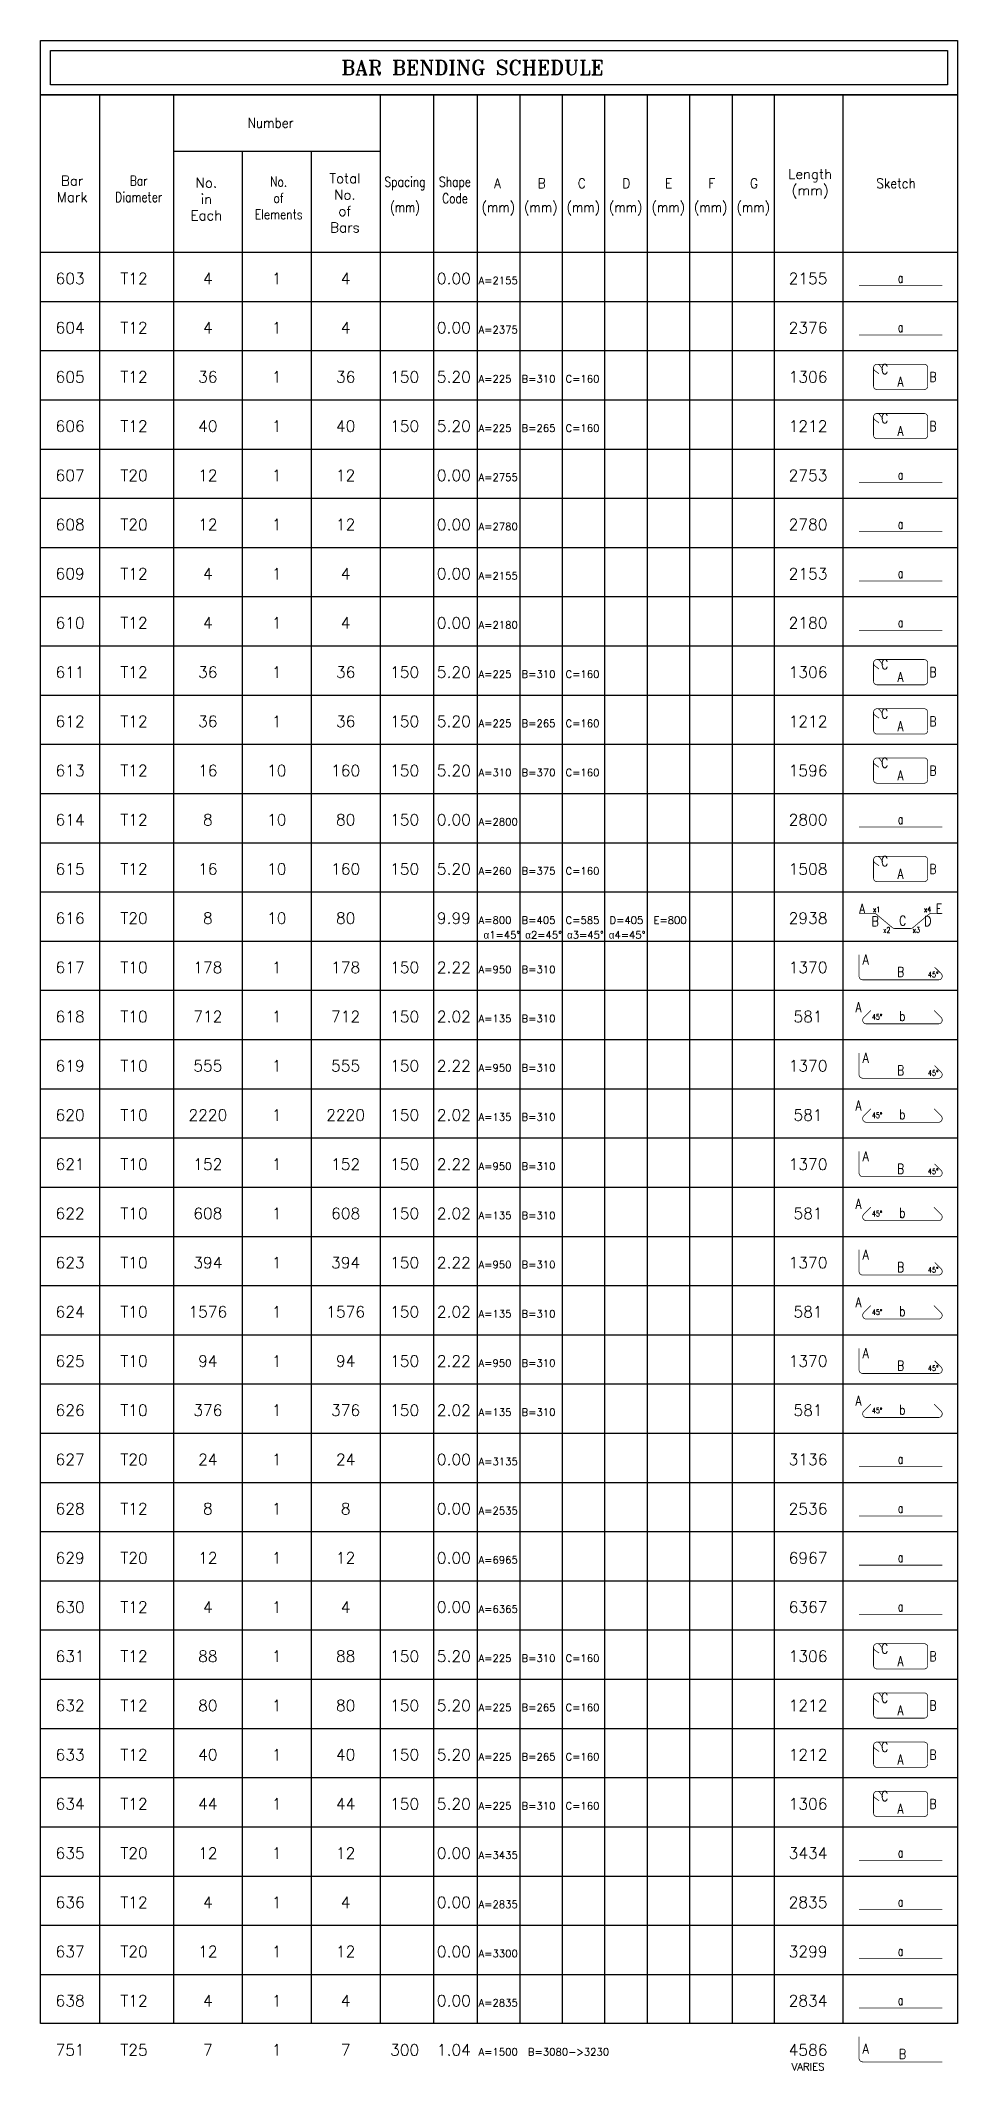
# Model space of a CAD drawing. Extents: x 660761725 to 1323371458, y 2734871439 to 5470067957.
# Drawn here: x 661874581 to 661879240, y 2734938224 to 2734948536 of the extents above; entities that cross this region are included whole.
import ezdxf
from ezdxf.enums import TextEntityAlignment as Align

# ---------------------------------------------------------------- set-up
doc = ezdxf.new("R2010")
doc.units = 0
for name, color, linetype in [('S-SCHEDULE', 140, 'Continuous'), ('S-SKETCH', 1, 'Continuous'), ('S-TEXT-SKETCH', 255, 'Continuous')]:
    doc.layers.add(name, color=color, linetype=linetype)
doc.styles.add('ARMACAD-OGER', font='romans.shx')
doc.styles.add('ROMANS', font='romans.shx')
doc.styles.add('ROMANT', font='romant')

msp = doc.modelspace()

# ---------------------------------------------------------------- texts
at = {"layer": 'S-SCHEDULE', "style": 'ROMANS'}
for s, height, p in [('T12', 57.5, (661875056.06471157, 2734947298.5)), ('4', 57.5, (661875431.06471157, 2734947298.5)), ('1', 57.5, (661875781.06471157, 2734947298.5)), ('4', 57.5, (661876131.06471157, 2734947298.5)), ('0.00', 57.5, (661876681.06471157, 2734947298.5)), ('2155', 57.5, (661878481.06471157, 2734947298.5)), ('T12', 57.5, (661875056.06471157, 2734947048.5)), ('4', 57.5, (661875431.06471157, 2734947048.5)), ('1', 57.5, (661875781.06471157, 2734947048.5)), ('4', 57.5, (661876131.06471157, 2734947048.5)), ('0.00', 57.5, (661876681.06471157, 2734947048.5)), ('2376', 57.5, (661878481.06471157, 2734947048.5)), ('T12', 57.5, (661875056.06471157, 2734946798.5)), ('36', 57.5, (661875431.06471157, 2734946798.5)), ('1', 57.5, (661875781.06471157, 2734946798.5)), ('36', 57.5, (661876131.06471157, 2734946798.5)), ('150', 57.5, (661876431.06471157, 2734946798.5)), ('5.20', 57.5, (661876681.06471157, 2734946798.5)), ('1306', 57.5, (661878481.06471157, 2734946798.5)), ('T12', 57.5, (661875056.06471157, 2734946548.5)), ('40', 57.5, (661875431.06471157, 2734946548.5)), ('1', 57.5, (661875781.06471157, 2734946548.5)), ('40', 57.5, (661876131.06471157, 2734946548.5)), ('150', 57.5, (661876431.06471157, 2734946548.5)), ('5.20', 57.5, (661876681.06471157, 2734946548.5)), ('1212', 57.5, (661878481.06471157, 2734946548.5)), ('T20', 57.5, (661875056.06471157, 2734946298.5)), ('12', 57.5, (661875431.06471157, 2734946298.5)), ('1', 57.5, (661875781.06471157, 2734946298.5)), ('12', 57.5, (661876131.06471157, 2734946298.5)), ('0.00', 57.5, (661876681.06471157, 2734946298.5)), ('2753', 57.5, (661878481.06471157, 2734946298.5)), ('T20', 57.5, (661875056.06471157, 2734946048.5)), ('12', 57.5, (661875431.06471157, 2734946048.5)), ('1', 57.5, (661875781.06471157, 2734946048.5)), ('12', 57.5, (661876131.06471157, 2734946048.5)), ('0.00', 57.5, (661876681.06471157, 2734946048.5)), ('2780', 57.5, (661878481.06471157, 2734946048.5)), ('T12', 57.5, (661875056.06471157, 2734945798.5)), ('4', 57.5, (661875431.06471157, 2734945798.5)), ('1', 57.5, (661875781.06471157, 2734945798.5)), ('4', 57.5, (661876131.06471157, 2734945798.5)), ('0.00', 57.5, (661876681.06471157, 2734945798.5)), ('2153', 57.5, (661878481.06471157, 2734945798.5)), ('T12', 57.5, (661875056.06471157, 2734945548.5)), ('4', 57.5, (661875431.06471157, 2734945548.5)), ('1', 57.5, (661875781.06471157, 2734945548.5)), ('4', 57.5, (661876131.06471157, 2734945548.5)), ('0.00', 57.5, (661876681.06471157, 2734945548.5)), ('2180', 57.5, (661878481.06471157, 2734945548.5)), ('T12', 57.5, (661875056.06471157, 2734945298.5)), ('36', 57.5, (661875431.06471157, 2734945298.5)), ('1', 57.5, (661875781.06471157, 2734945298.5)), ('36', 57.5, (661876131.06471157, 2734945298.5)), ('150', 57.5, (661876431.06471157, 2734945298.5)), ('5.20', 57.5, (661876681.06471157, 2734945298.5)), ('1306', 57.5, (661878481.06471157, 2734945298.5)), ('T12', 57.5, (661875056.06471157, 2734945048.5)), ('36', 57.5, (661875431.06471157, 2734945048.5)), ('1', 57.5, (661875781.06471157, 2734945048.5)), ('36', 57.5, (661876131.06471157, 2734945048.5)), ('150', 57.5, (661876431.06471157, 2734945048.5)), ('5.20', 57.5, (661876681.06471157, 2734945048.5)), ('1212', 57.5, (661878481.06471157, 2734945048.5)), ('T12', 57.5, (661875056.06471157, 2734944798.5)), ('16', 57.5, (661875431.06471157, 2734944798.5)), ('10', 57.5, (661875781.06471157, 2734944798.5)), ('160', 57.5, (661876131.06471157, 2734944798.5)), ('150', 57.5, (661876431.06471157, 2734944798.5)), ('5.20', 57.5, (661876681.06471157, 2734944798.5)), ('1596', 57.5, (661878481.06471157, 2734944798.5)), ('T12', 57.5, (661875056.06471157, 2734944548.5)), ('8', 57.5, (661875431.06471157, 2734944548.5)), ('10', 57.5, (661875781.06471157, 2734944548.5)), ('80', 57.5, (661876131.06471157, 2734944548.5)), ('150', 57.5, (661876431.06471157, 2734944548.5)), ('0.00', 57.5, (661876681.06471157, 2734944548.5)), ('2800', 57.5, (661878481.06471157, 2734944548.5)), ('T12', 57.5, (661875056.06471157, 2734944298.5)), ('16', 57.5, (661875431.06471157, 2734944298.5)), ('10', 57.5, (661875781.06471157, 2734944298.5)), ('160', 57.5, (661876131.06471157, 2734944298.5)), ('150', 57.5, (661876431.06471157, 2734944298.5)), ('5.20', 57.5, (661876681.06471157, 2734944298.5)), ('1508', 57.5, (661878481.06471157, 2734944298.5)), ('T20', 57.5, (661875056.06471157, 2734944048.5)), ('8', 57.5, (661875431.06471157, 2734944048.5)), ('10', 57.5, (661875781.06471157, 2734944048.5)), ('80', 57.5, (661876131.06471157, 2734944048.5)), ('9.99', 57.5, (661876681.06471157, 2734944048.5)), ('2938', 57.5, (661878481.06471157, 2734944048.5)), ('T10', 57.5, (661875056.06471157, 2734943798.5)), ('178', 57.5, (661875431.06471157, 2734943798.5)), ('1', 57.5, (661875781.06471157, 2734943798.5)), ('178', 57.5, (661876131.06471157, 2734943798.5)), ('150', 57.5, (661876431.06471157, 2734943798.5)), ('2.22', 57.5, (661876681.06471157, 2734943798.5)), ('1370', 57.5, (661878481.06471157, 2734943798.5)), ('T10', 57.5, (661875056.06471157, 2734943548.5)), ('712', 57.5, (661875431.06471157, 2734943548.5)), ('1', 57.5, (661875781.06471157, 2734943548.5)), ('712', 57.5, (661876131.06471157, 2734943548.5)), ('150', 57.5, (661876431.06471157, 2734943548.5)), ('2.02', 57.5, (661876681.06471157, 2734943548.5)), ('581', 57.5, (661878481.06471157, 2734943548.5)), ('T10', 57.5, (661875056.06471157, 2734943298.5)), ('555', 57.5, (661875431.06471157, 2734943298.5)), ('1', 57.5, (661875781.06471157, 2734943298.5)), ('555', 57.5, (661876131.06471157, 2734943298.5)), ('150', 57.5, (661876431.06471157, 2734943298.5)), ('2.22', 57.5, (661876681.06471157, 2734943298.5)), ('1370', 57.5, (661878481.06471157, 2734943298.5)), ('T10', 57.5, (661875056.06471157, 2734943048.5)), ('2220', 57.5, (661875431.06471157, 2734943048.5)), ('1', 57.5, (661875781.06471157, 2734943048.5)), ('2220', 57.5, (661876131.06471157, 2734943048.5)), ('150', 57.5, (661876431.06471157, 2734943048.5)), ('2.02', 57.5, (661876681.06471157, 2734943048.5)), ('581', 57.5, (661878481.06471157, 2734943048.5)), ('T10', 57.5, (661875056.06471157, 2734942798.5)), ('152', 57.5, (661875431.06471157, 2734942798.5)), ('1', 57.5, (661875781.06471157, 2734942798.5)), ('152', 57.5, (661876131.06471157, 2734942798.5)), ('150', 57.5, (661876431.06471157, 2734942798.5)), ('2.22', 57.5, (661876681.06471157, 2734942798.5)), ('1370', 57.5, (661878481.06471157, 2734942798.5)), ('T10', 57.5, (661875056.06471157, 2734942548.5)), ('608', 57.5, (661875431.06471157, 2734942548.5)), ('1', 57.5, (661875781.06471157, 2734942548.5)), ('608', 57.5, (661876131.06471157, 2734942548.5)), ('150', 57.5, (661876431.06471157, 2734942548.5)), ('2.02', 57.5, (661876681.06471157, 2734942548.5)), ('581', 57.5, (661878481.06471157, 2734942548.5)), ('T10', 57.5, (661875056.06471157, 2734942298.5)), ('394', 57.5, (661875431.06471157, 2734942298.5)), ('1', 57.5, (661875781.06471157, 2734942298.5)), ('394', 57.5, (661876131.06471157, 2734942298.5)), ('150', 57.5, (661876431.06471157, 2734942298.5)), ('2.22', 57.5, (661876681.06471157, 2734942298.5)), ('1370', 57.5, (661878481.06471157, 2734942298.5)), ('T10', 57.5, (661875056.06471157, 2734942048.5)), ('1576', 57.5, (661875431.06471157, 2734942048.5)), ('1', 57.5, (661875781.06471157, 2734942048.5)), ('1576', 57.5, (661876131.06471157, 2734942048.5)), ('150', 57.5, (661876431.06471157, 2734942048.5)), ('2.02', 57.5, (661876681.06471157, 2734942048.5)), ('581', 57.5, (661878481.06471157, 2734942048.5)), ('T10', 57.5, (661875056.06471157, 2734941798.5)), ('94', 57.5, (661875431.06471157, 2734941798.5)), ('1', 57.5, (661875781.06471157, 2734941798.5)), ('94', 57.5, (661876131.06471157, 2734941798.5)), ('150', 57.5, (661876431.06471157, 2734941798.5)), ('2.22', 57.5, (661876681.06471157, 2734941798.5)), ('1370', 57.5, (661878481.06471157, 2734941798.5)), ('T10', 57.5, (661875056.06471157, 2734941548.5)), ('376', 57.5, (661875431.06471157, 2734941548.5)), ('1', 57.5, (661875781.06471157, 2734941548.5)), ('376', 57.5, (661876131.06471157, 2734941548.5)), ('150', 57.5, (661876431.06471157, 2734941548.5)), ('2.02', 57.5, (661876681.06471157, 2734941548.5)), ('581', 57.5, (661878481.06471157, 2734941548.5)), ('T20', 57.5, (661875056.06471157, 2734941298.5)), ('24', 57.5, (661875431.06471157, 2734941298.5)), ('1', 57.5, (661875781.06471157, 2734941298.5)), ('24', 57.5, (661876131.06471157, 2734941298.5)), ('0.00', 57.5, (661876681.06471157, 2734941298.5)), ('3136', 57.5, (661878481.06471157, 2734941298.5)), ('T12', 57.5, (661875056.06471157, 2734941048.5)), ('8', 57.5, (661875431.06471157, 2734941048.5)), ('1', 57.5, (661875781.06471157, 2734941048.5)), ('8', 57.5, (661876131.06471157, 2734941048.5)), ('0.00', 57.5, (661876681.06471157, 2734941048.5)), ('2536', 57.5, (661878481.06471157, 2734941048.5)), ('T20', 57.5, (661875056.06471157, 2734940798.5)), ('12', 57.5, (661875431.06471157, 2734940798.5)), ('1', 57.5, (661875781.06471157, 2734940798.5)), ('12', 57.5, (661876131.06471157, 2734940798.5)), ('0.00', 57.5, (661876681.06471157, 2734940798.5)), ('6967', 57.5, (661878481.06471157, 2734940798.5)), ('T12', 57.5, (661875056.06471157, 2734940548.5)), ('4', 57.5, (661875431.06471157, 2734940548.5)), ('1', 57.5, (661875781.06471157, 2734940548.5)), ('4', 57.5, (661876131.06471157, 2734940548.5)), ('0.00', 57.5, (661876681.06471157, 2734940548.5)), ('6367', 57.5, (661878481.06471157, 2734940548.5)), ('T12', 57.5, (661875056.06471157, 2734940298.5)), ('88', 57.5, (661875431.06471157, 2734940298.5)), ('1', 57.5, (661875781.06471157, 2734940298.5)), ('88', 57.5, (661876131.06471157, 2734940298.5)), ('150', 57.5, (661876431.06471157, 2734940298.5)), ('5.20', 57.5, (661876681.06471157, 2734940298.5)), ('1306', 57.5, (661878481.06471157, 2734940298.5)), ('T12', 57.5, (661875056.06471157, 2734940048.5)), ('80', 57.5, (661875431.06471157, 2734940048.5)), ('1', 57.5, (661875781.06471157, 2734940048.5)), ('80', 57.5, (661876131.06471157, 2734940048.5)), ('150', 57.5, (661876431.06471157, 2734940048.5)), ('5.20', 57.5, (661876681.06471157, 2734940048.5)), ('1212', 57.5, (661878481.06471157, 2734940048.5)), ('T12', 57.5, (661875056.06471157, 2734939798.5)), ('40', 57.5, (661875431.06471157, 2734939798.5)), ('1', 57.5, (661875781.06471157, 2734939798.5)), ('40', 57.5, (661876131.06471157, 2734939798.5)), ('150', 57.5, (661876431.06471157, 2734939798.5)), ('5.20', 57.5, (661876681.06471157, 2734939798.5)), ('1212', 57.5, (661878481.06471157, 2734939798.5)), ('T12', 57.5, (661875056.06471157, 2734939548.5)), ('44', 57.5, (661875431.06471157, 2734939548.5)), ('1', 57.5, (661875781.06471157, 2734939548.5)), ('44', 57.5, (661876131.06471157, 2734939548.5)), ('150', 57.5, (661876431.06471157, 2734939548.5)), ('5.20', 57.5, (661876681.06471157, 2734939548.5)), ('1306', 57.5, (661878481.06471157, 2734939548.5)), ('T20', 57.5, (661875056.06471157, 2734939298.5)), ('12', 57.5, (661875431.06471157, 2734939298.5)), ('1', 57.5, (661875781.06471157, 2734939298.5)), ('12', 57.5, (661876131.06471157, 2734939298.5)), ('0.00', 57.5, (661876681.06471157, 2734939298.5)), ('3434', 57.5, (661878481.06471157, 2734939298.5)), ('T12', 57.5, (661875056.06471157, 2734939048.5)), ('4', 57.5, (661875431.06471157, 2734939048.5)), ('1', 57.5, (661875781.06471157, 2734939048.5)), ('4', 57.5, (661876131.06471157, 2734939048.5)), ('0.00', 57.5, (661876681.06471157, 2734939048.5)), ('2835', 57.5, (661878481.06471157, 2734939048.5)), ('T20', 57.5, (661875056.06471157, 2734938798.5)), ('12', 57.5, (661875431.06471157, 2734938798.5)), ('1', 57.5, (661875781.06471157, 2734938798.5)), ('12', 57.5, (661876131.06471157, 2734938798.5)), ('0.00', 57.5, (661876681.06471157, 2734938798.5)), ('3299', 57.5, (661878481.06471157, 2734938798.5)), ('T12', 57.5, (661875056.06471157, 2734938548.5)), ('4', 57.5, (661875431.06471157, 2734938548.5)), ('1', 57.5, (661875781.06471157, 2734938548.5)), ('4', 57.5, (661876131.06471157, 2734938548.5)), ('0.00', 57.5, (661876681.06471157, 2734938548.5)), ('2834', 57.5, (661878481.06471157, 2734938548.5)), ('T25', 57.5, (661875056.06471157, 2734938298.5)), ('7', 57.5, (661875431.06471157, 2734938298.5)), ('1', 57.5, (661875781.06471157, 2734938298.5)), ('7', 57.5, (661876131.06471157, 2734938298.5)), ('300', 57.5, (661876431.06471157, 2734938298.5)), ('1.04', 57.5, (661876681.06471157, 2734938298.5)), ('4586', 57.5, (661878481.06471157, 2734938298.5)), ('VARIES', 37.5, (661878481.06471157, 2734938223.5))]:
    msp.add_text(s, height=height, dxfattribs=at).set_placement(p, align=Align.CENTER)
for s, insert, char_height, width, attachment_point in [('{\\FRomanS;\\C140;603}', (661874731.06471157, 2734947298.5), 57.5, 230, 8), (' A=2155 ', (661876781.06471157, 2734947336), 37.5, 2400, 1), ('{\\FRomanS;\\C140;604}', (661874731.06471157, 2734947048.5), 57.5, 230, 8), (' A=2375 ', (661876781.06471157, 2734947086), 37.5, 2400, 1), ('{\\FRomanS;\\C140;605}', (661874731.06471157, 2734946798.5), 57.5, 230, 8), (' A=225  B=310  C=160 ', (661876781.06471157, 2734946836), 37.5, 2400, 1), ('{\\FRomanS;\\C140;606}', (661874731.06471157, 2734946548.5), 57.5, 230, 8), (' A=225  B=265  C=160 ', (661876781.06471157, 2734946586), 37.5, 2400, 1), ('{\\FRomanS;\\C140;607}', (661874731.06471157, 2734946298.5), 57.5, 230, 8), (' A=2755 ', (661876781.06471157, 2734946336), 37.5, 2400, 1), ('{\\FRomanS;\\C140;608}', (661874731.06471157, 2734946048.5), 57.5, 230, 8), (' A=2780 ', (661876781.06471157, 2734946086), 37.5, 2400, 1), ('{\\FRomanS;\\C140;609}', (661874731.06471157, 2734945798.5), 57.5, 230, 8), (' A=2155 ', (661876781.06471157, 2734945836), 37.5, 2400, 1), ('{\\FRomanS;\\C140;610}', (661874731.06471157, 2734945548.5), 57.5, 230, 8), (' A=2180 ', (661876781.06471157, 2734945586), 37.5, 2400, 1), ('{\\FRomanS;\\C140;611}', (661874731.06471157, 2734945298.5), 57.5, 230, 8), (' A=225  B=310  C=160 ', (661876781.06471157, 2734945336), 37.5, 2400, 1), ('{\\FRomanS;\\C140;612}', (661874731.06471157, 2734945048.5), 57.5, 230, 8), (' A=225  B=265  C=160 ', (661876781.06471157, 2734945086), 37.5, 2400, 1), ('{\\FRomanS;\\C140;613}', (661874731.06471157, 2734944798.5), 57.5, 230, 8), (' A=310  B=370  C=160 ', (661876781.06471157, 2734944836), 37.5, 2400, 1), ('{\\FRomanS;\\C140;614}', (661874731.06471157, 2734944548.5), 57.5, 230, 8), (' A=2800 ', (661876781.06471157, 2734944586), 37.5, 2400, 1), ('{\\FRomanS;\\C140;615}', (661874731.06471157, 2734944298.5), 57.5, 230, 8), (' A=260  B=375  C=160 ', (661876781.06471157, 2734944336), 37.5, 2400, 1), ('{\\FRomanS;\\C140;616}', (661874731.06471157, 2734944048.5), 57.5, 230, 8), (' A=800  B=405  C=585  D=405  E=800 ', (661876781.06471157, 2734944086), 37.5, 2400, 1), (' {\\Fgreeks.shx;a}1=45° {\\Fgreeks.shx;a}2=45° {\\Fgreeks.shx;a}3=45° {\\Fgreeks.shx;a}4=45°', (661876806.06471157, 2734944011), 37.5, 2375, 1), ('{\\FRomanS;\\C140;617}', (661874731.06471157, 2734943798.5), 57.5, 230, 8), (' A=950  B=310 ', (661876781.06471157, 2734943836), 37.5, 2400, 1), ('{\\FRomanS;\\C140;618}', (661874731.06471157, 2734943548.5), 57.5, 230, 8), (' A=135  B=310 ', (661876781.06471157, 2734943586), 37.5, 2400, 1), ('{\\FRomanS;\\C140;619}', (661874731.06471157, 2734943298.5), 57.5, 230, 8), (' A=950  B=310 ', (661876781.06471157, 2734943336), 37.5, 2400, 1), ('{\\FRomanS;\\C140;620}', (661874731.06471157, 2734943048.5), 57.5, 230, 8), (' A=135  B=310 ', (661876781.06471157, 2734943086), 37.5, 2400, 1), ('{\\FRomanS;\\C140;621}', (661874731.06471157, 2734942798.5), 57.5, 230, 8), (' A=950  B=310 ', (661876781.06471157, 2734942836), 37.5, 2400, 1), ('{\\FRomanS;\\C140;622}', (661874731.06471157, 2734942548.5), 57.5, 230, 8), (' A=135  B=310 ', (661876781.06471157, 2734942586), 37.5, 2400, 1), ('{\\FRomanS;\\C140;623}', (661874731.06471157, 2734942298.5), 57.5, 230, 8), (' A=950  B=310 ', (661876781.06471157, 2734942336), 37.5, 2400, 1), ('{\\FRomanS;\\C140;624}', (661874731.06471157, 2734942048.5), 57.5, 230, 8), (' A=135  B=310 ', (661876781.06471157, 2734942086), 37.5, 2400, 1), ('{\\FRomanS;\\C140;625}', (661874731.06471157, 2734941798.5), 57.5, 230, 8), (' A=950  B=310 ', (661876781.06471157, 2734941836), 37.5, 2400, 1), ('{\\FRomanS;\\C140;626}', (661874731.06471157, 2734941548.5), 57.5, 230, 8), (' A=135  B=310 ', (661876781.06471157, 2734941586), 37.5, 2400, 1), ('{\\FRomanS;\\C140;627}', (661874731.06471157, 2734941298.5), 57.5, 230, 8), (' A=3135 ', (661876781.06471157, 2734941336), 37.5, 2400, 1), ('{\\FRomanS;\\C140;628}', (661874731.06471157, 2734941048.5), 57.5, 230, 8), (' A=2535 ', (661876781.06471157, 2734941086), 37.5, 2400, 1), ('{\\FRomanS;\\C140;629}', (661874731.06471157, 2734940798.5), 57.5, 230, 8), (' A=6965 ', (661876781.06471157, 2734940836), 37.5, 2400, 1), ('{\\FRomanS;\\C140;630}', (661874731.06471157, 2734940548.5), 57.5, 230, 8), (' A=6365 ', (661876781.06471157, 2734940586), 37.5, 2400, 1), ('{\\FRomanS;\\C140;631}', (661874731.06471157, 2734940298.5), 57.5, 230, 8), (' A=225  B=310  C=160 ', (661876781.06471157, 2734940336), 37.5, 2400, 1), ('{\\FRomanS;\\C140;632}', (661874731.06471157, 2734940048.5), 57.5, 230, 8), (' A=225  B=265  C=160 ', (661876781.06471157, 2734940086), 37.5, 2400, 1), ('{\\FRomanS;\\C140;633}', (661874731.06471157, 2734939798.5), 57.5, 230, 8), (' A=225  B=265  C=160 ', (661876781.06471157, 2734939836), 37.5, 2400, 1), ('{\\FRomanS;\\C140;634}', (661874731.06471157, 2734939548.5), 57.5, 230, 8), (' A=225  B=310  C=160 ', (661876781.06471157, 2734939586), 37.5, 2400, 1), ('{\\FRomanS;\\C140;635}', (661874731.06471157, 2734939298.5), 57.5, 230, 8), (' A=3435 ', (661876781.06471157, 2734939336), 37.5, 2400, 1), ('{\\FRomanS;\\C140;636}', (661874731.06471157, 2734939048.5), 57.5, 230, 8), (' A=2835 ', (661876781.06471157, 2734939086), 37.5, 2400, 1), ('{\\FRomanS;\\C140;637}', (661874731.06471157, 2734938798.5), 57.5, 230, 8), (' A=3300 ', (661876781.06471157, 2734938836), 37.5, 2400, 1), ('{\\FRomanS;\\C140;638}', (661874731.06471157, 2734938548.5), 57.5, 230, 8), (' A=2835 ', (661876781.06471157, 2734938586), 37.5, 2400, 1), ('{\\FRomanS;\\C140;751}', (661874731.06471157, 2734938298.5), 57.5, 230, 8), (' A=1500  B=3080->3230 ', (661876781.06471157, 2734938336), 37.5, 2400, 1)]:
    msp.add_mtext(s, dxfattribs=dict(at, insert=insert, char_height=char_height, width=width, attachment_point=attachment_point))

# ---------------------------------------------------------------- blocks, each defined once
blk = doc.blocks.new('cadf_50')
at = {"color": 9}
for p, q in [((0, -42), (186.35, -42)), ((0, -52), (186.35, -52)), ((0, -62), (186.35, -62)), ((0, -72), (186.35, -72)), ((0, -82), (186.35, -82)), ((0, -92), (186.35, -92)), ((0, -102), (186.35, -102)), ((0, -112), (186.35, -112)), ((0, -122), (186.35, -122)), ((0, -132), (186.35, -132)), ((0, -142), (186.35, -142)), ((0, -152), (186.35, -152)), ((0, -162), (186.35, -162)), ((0, -172), (186.35, -172)), ((0, -182), (186.35, -182)), ((0, -192), (186.35, -192)), ((0, -202), (186.35, -202)), ((0, -212), (186.35, -212)), ((0, -222), (186.35, -222)), ((0, -232), (186.35, -232)), ((0, -242), (186.35, -242)), ((0, -252), (186.35, -252)), ((0, -262), (186.35, -262)), ((0, -272), (186.35, -272)), ((0, -282), (186.35, -282)), ((0, -292), (186.35, -292)), ((0, -302), (186.35, -302)), ((0, -312), (186.35, -312)), ((0, -322), (186.35, -322)), ((0, -332), (186.35, -332)), ((0, -342), (186.35, -342)), ((0, -352), (186.35, -352)), ((0, -362), (186.35, -362)), ((0, -372), (186.35, -372)), ((0, -382), (186.35, -382))]:
    blk.add_line(p, q, dxfattribs=at)
at = {"color": 140}
for points in [[(0, 11), (186.35, 11), (186.35, 0), (0, 0)], [(2, 9), (184.35, 9), (184.35, 2), (2, 2)]]:
    blk.add_lwpolyline(points, close=True, dxfattribs=at)
at = {"layer": 'S-SCHEDULE'}
for p, q in [((0, -392), (0, 0)), ((12, 0), (12, -392)), ((27, 0), (27, -392)), ((69, 0), (69, -392)), ((79.87, 0), (79.87, -392)), ((88.75, 0), (88.75, -392)), ((97.38, 0), (97.38, -392)), ((106.02, 0), (106.02, -392)), ((114.65, 0), (114.65, -392)), ((123.28, 0), (123.28, -392)), ((131.91, 0), (131.91, -392)), ((140.55, 0), (140.55, -392)), ((149.18, -392), (149.18, 0)), ((163.15, -392), (163.15, 0)), ((27, -11.45), (69, -11.45)), ((41, -11.45), (41, -392)), ((55, -11.45), (55, -392)), ((0, -32), (186.35, -32))]:
    blk.add_line(p, q, dxfattribs=at)
at = {"layer": 'S-SCHEDULE', "flags": 128}
blk.add_lwpolyline([(0, -392), (0, 0), (186.35, 0), (186.35, -392)], close=True, dxfattribs=at)
at = {"color": 140, "insert": (61.14, 7.05), "char_height": 3, "width": 81.5392, "attachment_point": 1, "rotation": 0.0004, "style": 'ROMANT'}
blk.add_mtext('{\\Fromant|c0;BAR BENDING SCHEDULE}', dxfattribs=at)
at = {"layer": 'S-SCHEDULE', "style": 'ARMACAD-OGER'}
for s, width, p in [('Number', 0.9, (46.74, -5.72)), ('(mm)', 0.8, (74.08, -23)), ('(mm)', 0.9, (93.05, -23)), ('(mm)', 0.9, (101.68, -23)), ('(mm)', 0.9, (110.32, -23)), ('(mm)', 0.9, (118.95, -23)), ('(mm)', 0.9, (127.58, -23)), ('(mm)', 0.9, (136.21, -23)), ('(mm)', 0.9, (144.85, -23))]:
    blk.add_text(s, height=2, dxfattribs=dict(at, width=width)).set_placement(p, align=Align.MIDDLE)
at = {"layer": 'S-SCHEDULE', "style": 'ARMACAD-OGER', "width": 0.9}
for s, p in [('A', (92.87, -18)), ('B', (101.86, -18)), ('C', (110.01, -18)), ('D', (119.05, -18)), ('E', (127.67, -18)), ('F', (136.4, -18)), ('G', (145.02, -18)), ('Sketch', (173.87, -18))]:
    blk.add_text(s, height=2, dxfattribs=at).set_placement(p, align=Align.MIDDLE_CENTER)
at = {"layer": 'S-SCHEDULE', "char_height": 2, "attachment_point": 2, "style": 'ARMACAD-OGER'}
for s, insert, width in [('Bar\\PMark', (6.41, -16.47), 27.5713), ('{\\W0.8;Bar\\PDiameter}', (19.94, -16.48), 15.2105), ('Total No. of Bars', (61.86, -15.98), 3.2105), ('Length (mm)', (156.42, -15.11), 8.2105), ('No. \\Pin\\PEach', (33.7, -16.86), 23.5714), ('{\\W0.8;No.\\Pof\\PElements}', (48.39, -16.65), 17.2105), ('{\\W0.8;Spacing}', (74.08, -16.7), 28.6571), ('{\\W0.8;Shape\\PCode}', (84.23, -16.7), 28.6571)]:
    blk.add_mtext(s, dxfattribs=dict(at, insert=insert, width=width))
blk = doc.blocks.new('1-CFSHP20')
at = {"layer": 'S-SKETCH', "const_width": 0.2}
blk.add_lwpolyline([(-24, 2), (-1, 2)], dxfattribs=at)
at = {"layer": 'S-TEXT-SKETCH', "linetype": 'ByBlock', "style": 'ROMANS', "width": 0.7}
blk.add_attdef('A', text='', height=2, dxfattribs=at).set_placement((-12.5, 2), align=Align.BOTTOM_CENTER)
blk = doc.blocks.new('86-CFSHP60')
at = {"layer": 'S-SKETCH', "const_width": 0.2}
for points in [[(-19, 7.5), (-6, 7.5, -0.414214), (-5, 6.5), (-5, 1.5, -0.414214), (-6, 0.5), (-19, 0.5, -0.414214), (-20, 1.5), (-20, 6.5)], [(-17.4, 5.97), (-18.18, 7.08, 1.185637), (-19.58, 5.68), (-18.47, 4.9)]]:
    blk.add_lwpolyline(points, format="xyb", dxfattribs=at)
at = {"layer": 'S-TEXT-SKETCH', "style": 'ROMANS', "width": 0.8}
for tag, p in [('C', (-16.93, 3.97)), ('A', (-12.5, 0.5))]:
    blk.add_attdef(tag, text='', height=2, dxfattribs=at).set_placement(p, align=Align.BOTTOM_CENTER)
blk.add_attdef('B', text='', height=2, dxfattribs=at).set_placement((-2.57, 4), align=Align.MIDDLE_RIGHT)
blk = doc.blocks.new('72-CFSHP43')
at = {"layer": 'S-SKETCH', "const_width": 0.2}
blk.add_lwpolyline([(-24, 5.34), (-19.88, 5.34, -0.175405), (-19.22, 5.1), (-14.77, 1.39, 0.175405), (-14.11, 1.15), (-9.77, 1.15, 0.175405), (-9.11, 1.39), (-4.66, 5.1, -0.175405), (-4, 5.34), (-1, 5.34)], format="xyb", dxfattribs=at)
at = {"layer": 'S-TEXT-SKETCH', "style": 'ROMANS', "width": 0.7}
for s, p in [('x1', (-19.15, 6.4)), ('x4', (-5.02, 6.43)), ('x2', (-16.33, 0.75))]:
    blk.add_text(s, height=1.5, dxfattribs=at).set_placement(p, align=Align.MIDDLE_CENTER)
blk.add_text('x3', height=1.5, rotation=360, dxfattribs=at).set_placement((-8.14, 0.75), align=Align.MIDDLE_CENTER)
at = {"layer": 'S-TEXT-SKETCH', "style": 'ROMANS', "width": 0.8}
blk.add_attdef('A', text='', height=2, dxfattribs=at).set_placement((-24, 8), align=Align.TOP_LEFT)
blk.add_attdef('E', text='', height=2, dxfattribs=at).set_placement((-1, 8), align=Align.TOP_RIGHT)
blk.add_attdef('B', text='', height=2, dxfattribs=at).set_placement((-18.57, 0.98), align=Align.BOTTOM_RIGHT)
blk.add_attdef('C', text='', height=2, dxfattribs=at).set_placement((-11.94, 1.15), align=Align.BOTTOM_CENTER)
blk.add_attdef('D', text='', height=2, dxfattribs=at).set_placement((-5.96, 1.03), align=Align.BOTTOM_LEFT)
blk = doc.blocks.new('20-CFSHP36b')
at = {"layer": 'S-SKETCH', "const_width": 0.2}
blk.add_lwpolyline([(-3.09, 4.5), (-1.29, 2.71, -0.668179), (-2, 1), (-22.97, 1, -0.414214), (-24, 2.03), (-24, 8)], format="xyb", dxfattribs=at)
at = {"layer": 'S-TEXT-SKETCH', "style": 'ROMANS', "width": 0.7}
blk.add_text('45%%d', height=1.5, dxfattribs=at).set_placement((-3.49, 2.46), align=Align.MIDDLE_CENTER)
at = {"layer": 'S-TEXT-SKETCH', "style": 'ROMANS', "width": 0.8}
blk.add_attdef('A', text='', height=2, dxfattribs=at).set_placement((-23, 8), align=Align.TOP_LEFT)
blk.add_attdef('B', text='', height=2, dxfattribs=at).set_placement((-12.48, 1), align=Align.BOTTOM_CENTER)
blk = doc.blocks.new('13-CFSHP33b')
at = {"layer": 'S-SKETCH', "const_width": 0.2}
blk.add_lwpolyline([(-20.73, 5.73), (-22.7, 3.76, 0.668179), (-21.97, 2), (-2.03, 2, 0.668179), (-1.3, 3.76), (-3.27, 5.73)], format="xyb", dxfattribs=at)
at = {"layer": 'S-TEXT-SKETCH', "style": 'ROMANS', "width": 0.7}
blk.add_text('45%%d', height=1.5, dxfattribs=at).set_placement((-19, 3.93), align=Align.MIDDLE_CENTER)
at = {"layer": 'S-TEXT-SKETCH', "style": 'ROMANS', "width": 0.8}
blk.add_attdef('A', text='', height=2, dxfattribs=at).set_placement((-25, 8), align=Align.TOP_LEFT)
blk.add_attdef('B', text='', height=2, dxfattribs=at).set_placement((-12, 2), align=Align.BOTTOM_CENTER)
blk = doc.blocks.new('33-CFSHP37')
at = {"layer": 'S-SKETCH', "const_width": 0.2}
blk.add_lwpolyline([(-1, 1), (-22.96875, 1, -0.4142135624), (-24, 2.03125), (-24, 8)], format="xyb", dxfattribs=at)
at = {"layer": 'S-TEXT-SKETCH', "style": 'ROMANS', "width": 0.8}
blk.add_attdef('A', text='', height=2, dxfattribs=at).set_placement((-23, 6), align=Align.TOP_LEFT)
blk.add_attdef('B', text='', height=2, dxfattribs=at).set_placement((-11.984375, 1), align=Align.BOTTOM_CENTER)

# ---------------------------------------------------------------- block references
at = {"layer": 'S-SCHEDULE', "xscale": 25, "yscale": 25, "zscale": 25}
msp.add_blockref('cadf_50', (661874581.06471157, 2734948261), dxfattribs=at)
at = {"layer": 'S-SCHEDULE'}
ref = msp.add_blockref('1-CFSHP20', (661879181.06471157, 2734947253.75), dxfattribs=dict(at, xscale=18.375, yscale=18.375, zscale=18.375))
ref.add_attrib('A', 'a', dxfattribs={"layer": 'S-TEXT-SKETCH', "color": 7, "linetype": 'ByBlock', "height": 50, "style": 'ROMANS', "width": 0.7}).set_placement((661878951.37721157, 2734947290.5), align=Align.BOTTOM_CENTER)
ref = msp.add_blockref('1-CFSHP20', (661879181.06471157, 2734947003.75), dxfattribs=dict(at, xscale=18.375, yscale=18.375, zscale=18.375))
ref.add_attrib('A', 'a', dxfattribs={"layer": 'S-TEXT-SKETCH', "color": 7, "linetype": 'ByBlock', "height": 50, "style": 'ROMANS', "width": 0.7}).set_placement((661878951.37721157, 2734947040.5), align=Align.BOTTOM_CENTER)
ref = msp.add_blockref('86-CFSHP60', (661879181.06471157, 2734946753.75), dxfattribs=dict(at, xscale=18.375, yscale=18.375, zscale=18.375))
ref.add_attrib('A', 'A', dxfattribs={"layer": 'S-TEXT-SKETCH', "color": 7, "height": 50, "style": 'ROMANS', "width": 0.8}).set_placement((661878951.37721157, 2734946762.9375), align=Align.BOTTOM_CENTER)
ref.add_attrib('B', 'B', dxfattribs={"layer": 'S-TEXT-SKETCH', "color": 7, "height": 50, "style": 'ROMANS', "width": 0.8}).set_placement((661879133.89544392, 2734946827.25), align=Align.MIDDLE_RIGHT)
ref.add_attrib('C', 'C', dxfattribs={"layer": 'S-TEXT-SKETCH', "color": 7, "height": 50, "style": 'ROMANS', "width": 0.8}).set_placement((661878869.92539692, 2734946826.71868896), align=Align.BOTTOM_CENTER)
ref = msp.add_blockref('86-CFSHP60', (661879181.06471157, 2734946503.75), dxfattribs=dict(at, xscale=18.375, yscale=18.375, zscale=18.375))
ref.add_attrib('A', 'A', dxfattribs={"layer": 'S-TEXT-SKETCH', "color": 7, "height": 50, "style": 'ROMANS', "width": 0.8}).set_placement((661878951.37721157, 2734946512.9375), align=Align.BOTTOM_CENTER)
ref.add_attrib('B', 'B', dxfattribs={"layer": 'S-TEXT-SKETCH', "color": 7, "height": 50, "style": 'ROMANS', "width": 0.8}).set_placement((661879133.89544392, 2734946577.25), align=Align.MIDDLE_RIGHT)
ref.add_attrib('C', 'C', dxfattribs={"layer": 'S-TEXT-SKETCH', "color": 7, "height": 50, "style": 'ROMANS', "width": 0.8}).set_placement((661878869.92539692, 2734946576.71868896), align=Align.BOTTOM_CENTER)
ref = msp.add_blockref('1-CFSHP20', (661879181.06471157, 2734946253.75), dxfattribs=dict(at, xscale=18.375, yscale=18.375, zscale=18.375))
ref.add_attrib('A', 'a', dxfattribs={"layer": 'S-TEXT-SKETCH', "color": 7, "linetype": 'ByBlock', "height": 50, "style": 'ROMANS', "width": 0.7}).set_placement((661878951.37721157, 2734946290.5), align=Align.BOTTOM_CENTER)
ref = msp.add_blockref('1-CFSHP20', (661879181.06471157, 2734946003.75), dxfattribs=dict(at, xscale=18.375, yscale=18.375, zscale=18.375))
ref.add_attrib('A', 'a', dxfattribs={"layer": 'S-TEXT-SKETCH', "color": 7, "linetype": 'ByBlock', "height": 50, "style": 'ROMANS', "width": 0.7}).set_placement((661878951.37721157, 2734946040.5), align=Align.BOTTOM_CENTER)
ref = msp.add_blockref('1-CFSHP20', (661879181.06471157, 2734945753.75), dxfattribs=dict(at, xscale=18.375, yscale=18.375, zscale=18.375))
ref.add_attrib('A', 'a', dxfattribs={"layer": 'S-TEXT-SKETCH', "color": 7, "linetype": 'ByBlock', "height": 50, "style": 'ROMANS', "width": 0.7}).set_placement((661878951.37721157, 2734945790.5), align=Align.BOTTOM_CENTER)
ref = msp.add_blockref('1-CFSHP20', (661879181.06471157, 2734945503.75), dxfattribs=dict(at, xscale=18.375, yscale=18.375, zscale=18.375))
ref.add_attrib('A', 'a', dxfattribs={"layer": 'S-TEXT-SKETCH', "color": 7, "linetype": 'ByBlock', "height": 50, "style": 'ROMANS', "width": 0.7}).set_placement((661878951.37721157, 2734945540.5), align=Align.BOTTOM_CENTER)
ref = msp.add_blockref('86-CFSHP60', (661879181.06471157, 2734945253.75), dxfattribs=dict(at, xscale=18.375, yscale=18.375, zscale=18.375))
ref.add_attrib('A', 'A', dxfattribs={"layer": 'S-TEXT-SKETCH', "color": 7, "height": 50, "style": 'ROMANS', "width": 0.8}).set_placement((661878951.37721157, 2734945262.9375), align=Align.BOTTOM_CENTER)
ref.add_attrib('B', 'B', dxfattribs={"layer": 'S-TEXT-SKETCH', "color": 7, "height": 50, "style": 'ROMANS', "width": 0.8}).set_placement((661879133.89544392, 2734945327.25), align=Align.MIDDLE_RIGHT)
ref.add_attrib('C', 'C', dxfattribs={"layer": 'S-TEXT-SKETCH', "color": 7, "height": 50, "style": 'ROMANS', "width": 0.8}).set_placement((661878869.92539692, 2734945326.71868896), align=Align.BOTTOM_CENTER)
ref = msp.add_blockref('86-CFSHP60', (661879181.06471157, 2734945003.75), dxfattribs=dict(at, xscale=18.375, yscale=18.375, zscale=18.375))
ref.add_attrib('A', 'A', dxfattribs={"layer": 'S-TEXT-SKETCH', "color": 7, "height": 50, "style": 'ROMANS', "width": 0.8}).set_placement((661878951.37721157, 2734945012.9375), align=Align.BOTTOM_CENTER)
ref.add_attrib('B', 'B', dxfattribs={"layer": 'S-TEXT-SKETCH', "color": 7, "height": 50, "style": 'ROMANS', "width": 0.8}).set_placement((661879133.89544392, 2734945077.25), align=Align.MIDDLE_RIGHT)
ref.add_attrib('C', 'C', dxfattribs={"layer": 'S-TEXT-SKETCH', "color": 7, "height": 50, "style": 'ROMANS', "width": 0.8}).set_placement((661878869.92539692, 2734945076.71868896), align=Align.BOTTOM_CENTER)
ref = msp.add_blockref('86-CFSHP60', (661879181.06471157, 2734944753.75), dxfattribs=dict(at, xscale=18.375, yscale=18.375, zscale=18.375))
ref.add_attrib('A', 'A', dxfattribs={"layer": 'S-TEXT-SKETCH', "color": 7, "height": 50, "style": 'ROMANS', "width": 0.8}).set_placement((661878951.37721157, 2734944762.9375), align=Align.BOTTOM_CENTER)
ref.add_attrib('B', 'B', dxfattribs={"layer": 'S-TEXT-SKETCH', "color": 7, "height": 50, "style": 'ROMANS', "width": 0.8}).set_placement((661879133.89544392, 2734944827.25), align=Align.MIDDLE_RIGHT)
ref.add_attrib('C', 'C', dxfattribs={"layer": 'S-TEXT-SKETCH', "color": 7, "height": 50, "style": 'ROMANS', "width": 0.8}).set_placement((661878869.92539692, 2734944826.71868896), align=Align.BOTTOM_CENTER)
ref = msp.add_blockref('1-CFSHP20', (661879181.06471157, 2734944503.75), dxfattribs=dict(at, xscale=18.375, yscale=18.375, zscale=18.375))
ref.add_attrib('A', 'a', dxfattribs={"layer": 'S-TEXT-SKETCH', "color": 7, "linetype": 'ByBlock', "height": 50, "style": 'ROMANS', "width": 0.7}).set_placement((661878951.37721157, 2734944540.5), align=Align.BOTTOM_CENTER)
ref = msp.add_blockref('86-CFSHP60', (661879181.06471157, 2734944253.75), dxfattribs=dict(at, xscale=18.375, yscale=18.375, zscale=18.375))
ref.add_attrib('A', 'A', dxfattribs={"layer": 'S-TEXT-SKETCH', "color": 7, "height": 50, "style": 'ROMANS', "width": 0.8}).set_placement((661878951.37721157, 2734944262.9375), align=Align.BOTTOM_CENTER)
ref.add_attrib('B', 'B', dxfattribs={"layer": 'S-TEXT-SKETCH', "color": 7, "height": 50, "style": 'ROMANS', "width": 0.8}).set_placement((661879133.89544392, 2734944327.25), align=Align.MIDDLE_RIGHT)
ref.add_attrib('C', 'C', dxfattribs={"layer": 'S-TEXT-SKETCH', "color": 7, "height": 50, "style": 'ROMANS', "width": 0.8}).set_placement((661878869.92539692, 2734944326.71868896), align=Align.BOTTOM_CENTER)
ref = msp.add_blockref('72-CFSHP43', (661879181.06471157, 2734944003.75), dxfattribs=dict(at, xscale=18.375, yscale=18.375, zscale=18.375))
ref.add_attrib('E', 'E', dxfattribs={"layer": 'S-TEXT-SKETCH', "color": 7, "height": 50, "style": 'ROMANS', "width": 0.8}).set_placement((661879162.68971157, 2734944150.75), align=Align.TOP_RIGHT)
ref.add_attrib('D', 'D', dxfattribs={"layer": 'S-TEXT-SKETCH', "color": 7, "height": 50, "style": 'ROMANS', "width": 0.8}).set_placement((661879071.50047398, 2734944022.64373779), align=Align.BOTTOM_LEFT)
ref.add_attrib('C', 'C', dxfattribs={"layer": 'S-TEXT-SKETCH', "color": 7, "height": 50, "style": 'ROMANS', "width": 0.8}).set_placement((661878961.65872288, 2734944024.90606689), align=Align.BOTTOM_CENTER)
ref.add_attrib('B', 'B', dxfattribs={"layer": 'S-TEXT-SKETCH', "color": 7, "height": 50, "style": 'ROMANS', "width": 0.8}).set_placement((661878839.89340878, 2734944021.75473785), align=Align.BOTTOM_RIGHT)
ref.add_attrib('A', 'A', dxfattribs={"layer": 'S-TEXT-SKETCH', "color": 7, "height": 50, "style": 'ROMANS', "width": 0.8}).set_placement((661878740.06471157, 2734944150.75), align=Align.TOP_LEFT)
ref = msp.add_blockref('20-CFSHP36b', (661879181.06471157, 2734943745.80798292), dxfattribs=dict(at, xscale=18.375, yscale=18.375, zscale=18.375))
ref.add_attrib('A', 'A', dxfattribs={"layer": 'S-TEXT-SKETCH', "color": 7, "height": 50, "style": 'ROMANS', "width": 0.8}).set_placement((661878758.43971157, 2734943892.80798292), align=Align.TOP_LEFT)
ref.add_attrib('B', 'B', dxfattribs={"layer": 'S-TEXT-SKETCH', "color": 7, "height": 50, "style": 'ROMANS', "width": 0.8}).set_placement((661878951.66432095, 2734943764.18298292), align=Align.BOTTOM_CENTER)
ref = msp.add_blockref('13-CFSHP33b', (661879181.06471157, 2734943503.75), dxfattribs=dict(at, xscale=18.375, yscale=18.375, zscale=18.375))
ref.add_attrib('B', 'b', dxfattribs={"layer": 'S-TEXT-SKETCH', "color": 7, "height": 50, "style": 'ROMANS', "width": 0.8}).set_placement((661878960.56471157, 2734943540.5), align=Align.BOTTOM_CENTER)
ref.add_attrib('A', 'A', dxfattribs={"layer": 'S-TEXT-SKETCH', "color": 7, "height": 50, "style": 'ROMANS', "width": 0.8}).set_placement((661878721.68971157, 2734943650.75), align=Align.TOP_LEFT)
ref = msp.add_blockref('20-CFSHP36b', (661879181.06471157, 2734943245.80798292), dxfattribs=dict(at, xscale=18.375, yscale=18.375, zscale=18.375))
ref.add_attrib('A', 'A', dxfattribs={"layer": 'S-TEXT-SKETCH', "color": 7, "height": 50, "style": 'ROMANS', "width": 0.8}).set_placement((661878758.43971157, 2734943392.80798292), align=Align.TOP_LEFT)
ref.add_attrib('B', 'B', dxfattribs={"layer": 'S-TEXT-SKETCH', "color": 7, "height": 50, "style": 'ROMANS', "width": 0.8}).set_placement((661878951.66432095, 2734943264.18298292), align=Align.BOTTOM_CENTER)
ref = msp.add_blockref('13-CFSHP33b', (661879181.06471157, 2734943003.75), dxfattribs=dict(at, xscale=18.375, yscale=18.375, zscale=18.375))
ref.add_attrib('B', 'b', dxfattribs={"layer": 'S-TEXT-SKETCH', "color": 7, "height": 50, "style": 'ROMANS', "width": 0.8}).set_placement((661878960.56471157, 2734943040.5), align=Align.BOTTOM_CENTER)
ref.add_attrib('A', 'A', dxfattribs={"layer": 'S-TEXT-SKETCH', "color": 7, "height": 50, "style": 'ROMANS', "width": 0.8}).set_placement((661878721.68971157, 2734943150.75), align=Align.TOP_LEFT)
ref = msp.add_blockref('20-CFSHP36b', (661879181.06471157, 2734942745.80798292), dxfattribs=dict(at, xscale=18.375, yscale=18.375, zscale=18.375))
ref.add_attrib('A', 'A', dxfattribs={"layer": 'S-TEXT-SKETCH', "color": 7, "height": 50, "style": 'ROMANS', "width": 0.8}).set_placement((661878758.43971157, 2734942892.80798292), align=Align.TOP_LEFT)
ref.add_attrib('B', 'B', dxfattribs={"layer": 'S-TEXT-SKETCH', "color": 7, "height": 50, "style": 'ROMANS', "width": 0.8}).set_placement((661878951.66432095, 2734942764.18298292), align=Align.BOTTOM_CENTER)
ref = msp.add_blockref('13-CFSHP33b', (661879181.06471157, 2734942503.75), dxfattribs=dict(at, xscale=18.375, yscale=18.375, zscale=18.375))
ref.add_attrib('B', 'b', dxfattribs={"layer": 'S-TEXT-SKETCH', "color": 7, "height": 50, "style": 'ROMANS', "width": 0.8}).set_placement((661878960.56471157, 2734942540.5), align=Align.BOTTOM_CENTER)
ref.add_attrib('A', 'A', dxfattribs={"layer": 'S-TEXT-SKETCH', "color": 7, "height": 50, "style": 'ROMANS', "width": 0.8}).set_placement((661878721.68971157, 2734942650.75), align=Align.TOP_LEFT)
ref = msp.add_blockref('20-CFSHP36b', (661879181.06471157, 2734942245.80798292), dxfattribs=dict(at, xscale=18.375, yscale=18.375, zscale=18.375))
ref.add_attrib('A', 'A', dxfattribs={"layer": 'S-TEXT-SKETCH', "color": 7, "height": 50, "style": 'ROMANS', "width": 0.8}).set_placement((661878758.43971157, 2734942392.80798292), align=Align.TOP_LEFT)
ref.add_attrib('B', 'B', dxfattribs={"layer": 'S-TEXT-SKETCH', "color": 7, "height": 50, "style": 'ROMANS', "width": 0.8}).set_placement((661878951.66432095, 2734942264.18298292), align=Align.BOTTOM_CENTER)
ref = msp.add_blockref('13-CFSHP33b', (661879181.06471157, 2734942003.75), dxfattribs=dict(at, xscale=18.375, yscale=18.375, zscale=18.375))
ref.add_attrib('B', 'b', dxfattribs={"layer": 'S-TEXT-SKETCH', "color": 7, "height": 50, "style": 'ROMANS', "width": 0.8}).set_placement((661878960.56471157, 2734942040.5), align=Align.BOTTOM_CENTER)
ref.add_attrib('A', 'A', dxfattribs={"layer": 'S-TEXT-SKETCH', "color": 7, "height": 50, "style": 'ROMANS', "width": 0.8}).set_placement((661878721.68971157, 2734942150.75), align=Align.TOP_LEFT)
ref = msp.add_blockref('20-CFSHP36b', (661879181.06471157, 2734941745.80798292), dxfattribs=dict(at, xscale=18.375, yscale=18.375, zscale=18.375))
ref.add_attrib('A', 'A', dxfattribs={"layer": 'S-TEXT-SKETCH', "color": 7, "height": 50, "style": 'ROMANS', "width": 0.8}).set_placement((661878758.43971157, 2734941892.80798292), align=Align.TOP_LEFT)
ref.add_attrib('B', 'B', dxfattribs={"layer": 'S-TEXT-SKETCH', "color": 7, "height": 50, "style": 'ROMANS', "width": 0.8}).set_placement((661878951.66432095, 2734941764.18298292), align=Align.BOTTOM_CENTER)
ref = msp.add_blockref('13-CFSHP33b', (661879181.06471157, 2734941503.75), dxfattribs=dict(at, xscale=18.375, yscale=18.375, zscale=18.375))
ref.add_attrib('B', 'b', dxfattribs={"layer": 'S-TEXT-SKETCH', "color": 7, "height": 50, "style": 'ROMANS', "width": 0.8}).set_placement((661878960.56471157, 2734941540.5), align=Align.BOTTOM_CENTER)
ref.add_attrib('A', 'A', dxfattribs={"layer": 'S-TEXT-SKETCH', "color": 7, "height": 50, "style": 'ROMANS', "width": 0.8}).set_placement((661878721.68971157, 2734941650.75), align=Align.TOP_LEFT)
ref = msp.add_blockref('1-CFSHP20', (661879181.06471157, 2734941253.75), dxfattribs=dict(at, xscale=18.375, yscale=18.375, zscale=18.375))
ref.add_attrib('A', 'a', dxfattribs={"layer": 'S-TEXT-SKETCH', "color": 7, "linetype": 'ByBlock', "height": 50, "style": 'ROMANS', "width": 0.7}).set_placement((661878951.37721157, 2734941290.5), align=Align.BOTTOM_CENTER)
ref = msp.add_blockref('1-CFSHP20', (661879181.06471157, 2734941003.75), dxfattribs=dict(at, xscale=18.375, yscale=18.375, zscale=18.375))
ref.add_attrib('A', 'a', dxfattribs={"layer": 'S-TEXT-SKETCH', "color": 7, "linetype": 'ByBlock', "height": 50, "style": 'ROMANS', "width": 0.7}).set_placement((661878951.37721157, 2734941040.5), align=Align.BOTTOM_CENTER)
ref = msp.add_blockref('1-CFSHP20', (661879181.06471157, 2734940753.75), dxfattribs=dict(at, xscale=18.375, yscale=18.375, zscale=18.375))
ref.add_attrib('A', 'a', dxfattribs={"layer": 'S-TEXT-SKETCH', "color": 7, "linetype": 'ByBlock', "height": 50, "style": 'ROMANS', "width": 0.7}).set_placement((661878951.37721157, 2734940790.5), align=Align.BOTTOM_CENTER)
ref = msp.add_blockref('1-CFSHP20', (661879181.06471157, 2734940503.75), dxfattribs=dict(at, xscale=18.375, yscale=18.375, zscale=18.375))
ref.add_attrib('A', 'a', dxfattribs={"layer": 'S-TEXT-SKETCH', "color": 7, "linetype": 'ByBlock', "height": 50, "style": 'ROMANS', "width": 0.7}).set_placement((661878951.37721157, 2734940540.5), align=Align.BOTTOM_CENTER)
ref = msp.add_blockref('86-CFSHP60', (661879181.06471157, 2734940253.75), dxfattribs=dict(at, xscale=18.375, yscale=18.375, zscale=18.375))
ref.add_attrib('A', 'A', dxfattribs={"layer": 'S-TEXT-SKETCH', "color": 7, "height": 50, "style": 'ROMANS', "width": 0.8}).set_placement((661878951.37721157, 2734940262.9375), align=Align.BOTTOM_CENTER)
ref.add_attrib('B', 'B', dxfattribs={"layer": 'S-TEXT-SKETCH', "color": 7, "height": 50, "style": 'ROMANS', "width": 0.8}).set_placement((661879133.89544392, 2734940327.25), align=Align.MIDDLE_RIGHT)
ref.add_attrib('C', 'C', dxfattribs={"layer": 'S-TEXT-SKETCH', "color": 7, "height": 50, "style": 'ROMANS', "width": 0.8}).set_placement((661878869.92539692, 2734940326.71868896), align=Align.BOTTOM_CENTER)
ref = msp.add_blockref('86-CFSHP60', (661879181.06471157, 2734940003.75), dxfattribs=dict(at, xscale=18.375, yscale=18.375, zscale=18.375))
ref.add_attrib('A', 'A', dxfattribs={"layer": 'S-TEXT-SKETCH', "color": 7, "height": 50, "style": 'ROMANS', "width": 0.8}).set_placement((661878951.37721157, 2734940012.9375), align=Align.BOTTOM_CENTER)
ref.add_attrib('B', 'B', dxfattribs={"layer": 'S-TEXT-SKETCH', "color": 7, "height": 50, "style": 'ROMANS', "width": 0.8}).set_placement((661879133.89544392, 2734940077.25), align=Align.MIDDLE_RIGHT)
ref.add_attrib('C', 'C', dxfattribs={"layer": 'S-TEXT-SKETCH', "color": 7, "height": 50, "style": 'ROMANS', "width": 0.8}).set_placement((661878869.92539692, 2734940076.71868896), align=Align.BOTTOM_CENTER)
ref = msp.add_blockref('86-CFSHP60', (661879181.06471157, 2734939753.75), dxfattribs=dict(at, xscale=18.375, yscale=18.375, zscale=18.375))
ref.add_attrib('A', 'A', dxfattribs={"layer": 'S-TEXT-SKETCH', "color": 7, "height": 50, "style": 'ROMANS', "width": 0.8}).set_placement((661878951.37721157, 2734939762.9375), align=Align.BOTTOM_CENTER)
ref.add_attrib('B', 'B', dxfattribs={"layer": 'S-TEXT-SKETCH', "color": 7, "height": 50, "style": 'ROMANS', "width": 0.8}).set_placement((661879133.89544392, 2734939827.25), align=Align.MIDDLE_RIGHT)
ref.add_attrib('C', 'C', dxfattribs={"layer": 'S-TEXT-SKETCH', "color": 7, "height": 50, "style": 'ROMANS', "width": 0.8}).set_placement((661878869.92539692, 2734939826.71868896), align=Align.BOTTOM_CENTER)
ref = msp.add_blockref('86-CFSHP60', (661879181.06471157, 2734939503.75), dxfattribs=dict(at, xscale=18.375, yscale=18.375, zscale=18.375))
ref.add_attrib('A', 'A', dxfattribs={"layer": 'S-TEXT-SKETCH', "color": 7, "height": 50, "style": 'ROMANS', "width": 0.8}).set_placement((661878951.37721157, 2734939512.9375), align=Align.BOTTOM_CENTER)
ref.add_attrib('B', 'B', dxfattribs={"layer": 'S-TEXT-SKETCH', "color": 7, "height": 50, "style": 'ROMANS', "width": 0.8}).set_placement((661879133.89544392, 2734939577.25), align=Align.MIDDLE_RIGHT)
ref.add_attrib('C', 'C', dxfattribs={"layer": 'S-TEXT-SKETCH', "color": 7, "height": 50, "style": 'ROMANS', "width": 0.8}).set_placement((661878869.92539692, 2734939576.71868896), align=Align.BOTTOM_CENTER)
ref = msp.add_blockref('1-CFSHP20', (661879181.06471157, 2734939253.75), dxfattribs=dict(at, xscale=18.375, yscale=18.375, zscale=18.375))
ref.add_attrib('A', 'a', dxfattribs={"layer": 'S-TEXT-SKETCH', "color": 7, "linetype": 'ByBlock', "height": 50, "style": 'ROMANS', "width": 0.7}).set_placement((661878951.37721157, 2734939290.5), align=Align.BOTTOM_CENTER)
ref = msp.add_blockref('1-CFSHP20', (661879181.06471157, 2734939003.75), dxfattribs=dict(at, xscale=18.375, yscale=18.375, zscale=18.375))
ref.add_attrib('A', 'a', dxfattribs={"layer": 'S-TEXT-SKETCH', "color": 7, "linetype": 'ByBlock', "height": 50, "style": 'ROMANS', "width": 0.7}).set_placement((661878951.37721157, 2734939040.5), align=Align.BOTTOM_CENTER)
ref = msp.add_blockref('1-CFSHP20', (661879181.06471157, 2734938753.75), dxfattribs=dict(at, xscale=18.375, yscale=18.375, zscale=18.375))
ref.add_attrib('A', 'a', dxfattribs={"layer": 'S-TEXT-SKETCH', "color": 7, "linetype": 'ByBlock', "height": 50, "style": 'ROMANS', "width": 0.7}).set_placement((661878951.37721157, 2734938790.5), align=Align.BOTTOM_CENTER)
ref = msp.add_blockref('1-CFSHP20', (661879181.06471157, 2734938503.75), dxfattribs=dict(at, xscale=18.375, yscale=18.375, zscale=18.375))
ref.add_attrib('A', 'a', dxfattribs={"layer": 'S-TEXT-SKETCH', "color": 7, "linetype": 'ByBlock', "height": 50, "style": 'ROMANS', "width": 0.7}).set_placement((661878951.37721157, 2734938540.5), align=Align.BOTTOM_CENTER)
ref = msp.add_blockref('33-CFSHP37', (661879181.06471157, 2734938248.48338318), dxfattribs=dict(at, xscale=18.375, yscale=18.375, zscale=18.375))
ref.add_attrib('A', 'A', dxfattribs={"layer": 'S-TEXT-SKETCH', "color": 7, "height": 50, "style": 'ROMANS', "width": 0.8}).set_placement((661878758.43971157, 2734938358.73338318), align=Align.TOP_LEFT)
ref.add_attrib('B', 'B', dxfattribs={"layer": 'S-TEXT-SKETCH', "color": 7, "height": 50, "style": 'ROMANS', "width": 0.8}).set_placement((661878960.85182095, 2734938266.85838318), align=Align.BOTTOM_CENTER)

msp.set_redraw_order([(e.dxf.handle, doc.entitydb.next_handle()) for e in msp.query("TEXT MTEXT ATTDEF DIMENSION ARC_DIMENSION")])  # texts and dimensions are drawn at this point

doc.saveas('drawing.dxf')
